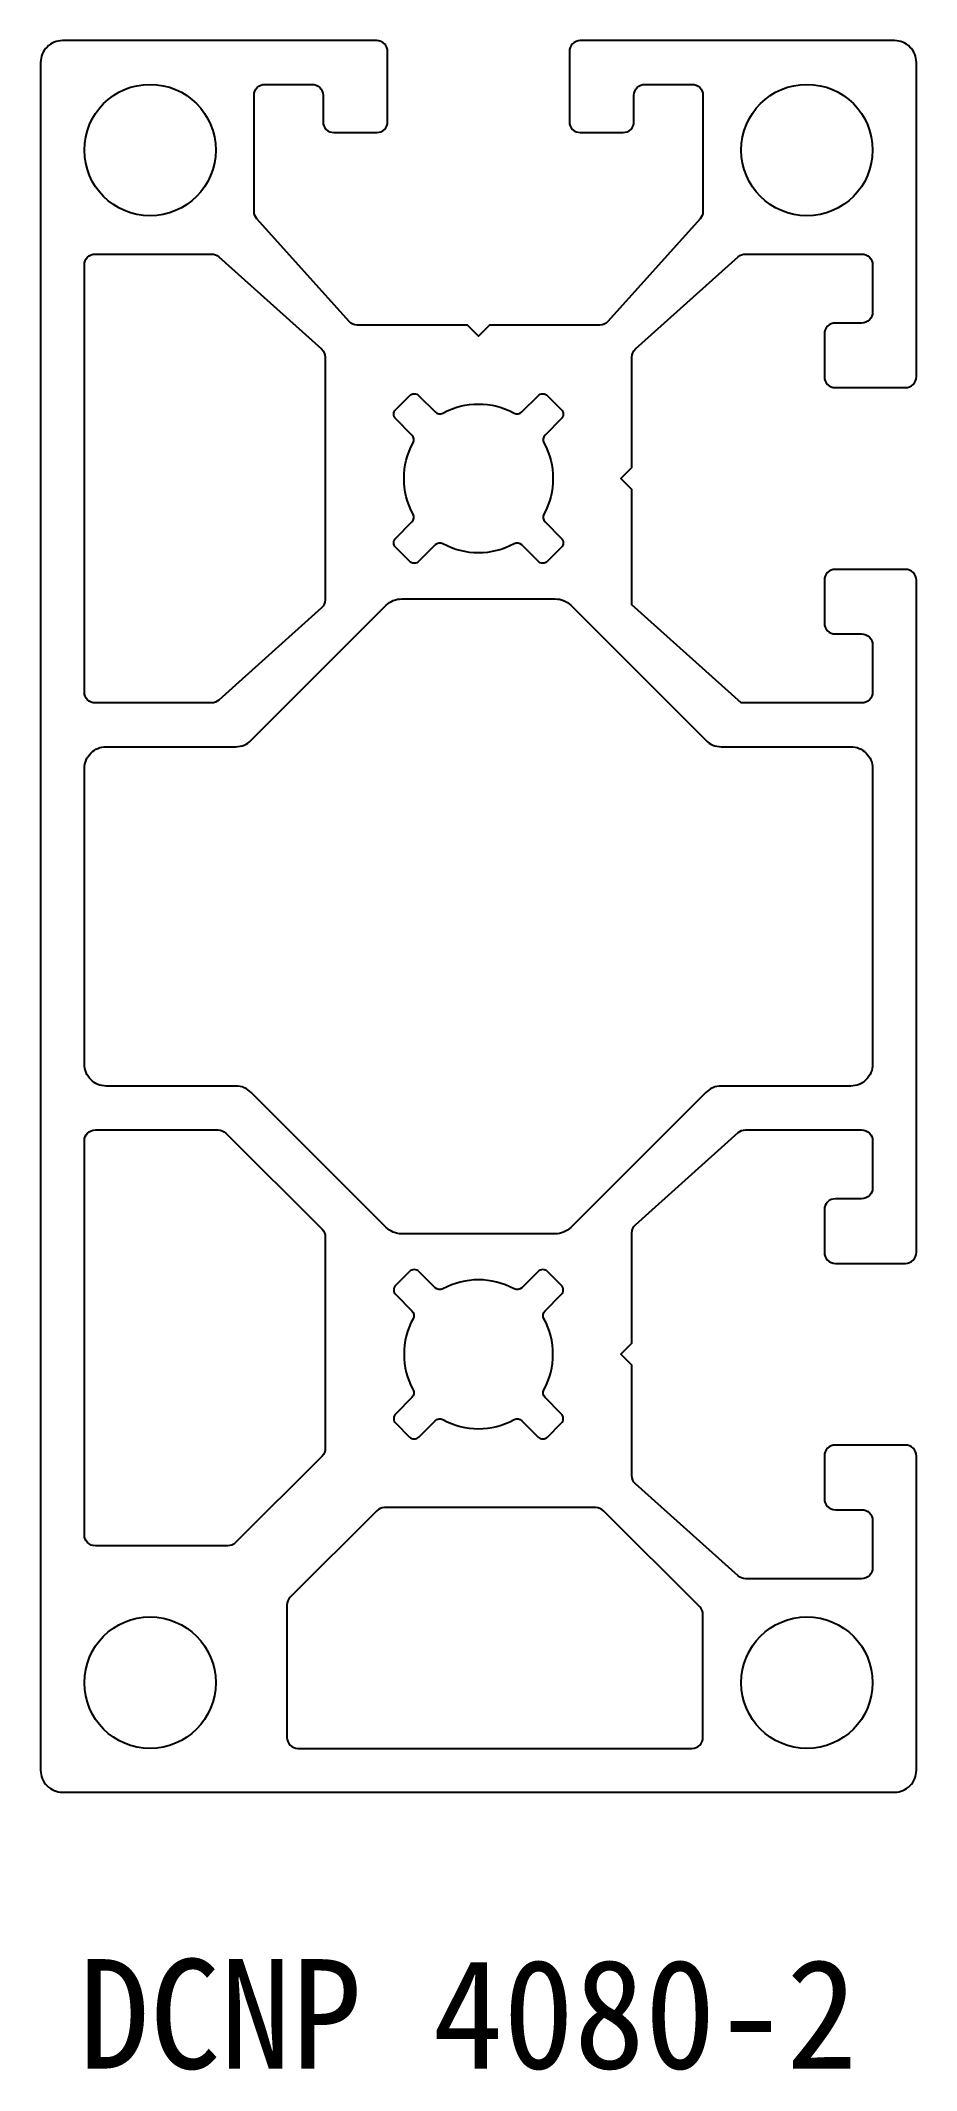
# Model space of a CAD drawing. Extents: x 2157 to 12417, y 247 to 1676.
# Drawn here: x 8821.1 to 8861.1, y 1503.3 to 1596.1 of the extents above; entities that cross this region are included whole.
import ezdxf

# ---------------------------------------------------------------- set-up
doc = ezdxf.new("R2010")
doc.units = 0
doc.header["$LTSCALE"] = 8
doc.layers.add('3', color=3, linetype='CONTINUOUS')
doc.layers.add('AM_0', color=7, linetype='CONTINUOUS', lineweight=30)
doc.styles.add('궁서체', font='')
doc.styles.get('궁서체').set_extended_font_data('GungsuhChe')

msp = doc.modelspace()

# ---------------------------------------------------------------- texts
at = {"layer": 'AM_0', "color": 7, "style": '궁서체'}
msp.add_text('DCNP 4080-2', height=5, dxfattribs=at).set_placement((8822.873, 1503.431))

# ---------------------------------------------------------------- linework, layer by layer
at = {"layer": '3', "color": 7, "lineweight": -3}
for points in [[(8856.928, 1571.408), (8856.928, 1569.458, 0.414214), (8857.428, 1568.958), (8858.628, 1568.958, -0.414214), (8859.128, 1568.458), (8859.128, 1566.308, -0.414214), (8858.628, 1565.808), (8853.128, 1565.808), (8848.128, 1570.293), (8848.128, 1575.558), (8847.628, 1576.058), (8848.128, 1576.558), (8848.128, 1581.6, -0.213051), (8848.294, 1581.972), (8852.985, 1586.18, -0.18485), (8853.319, 1586.308), (8858.628, 1586.308, -0.414214), (8859.128, 1585.808), (8859.128, 1583.658, -0.414214), (8858.628, 1583.158), (8857.428, 1583.158, 0.414214), (8856.928, 1582.658), (8856.928, 1580.708, 0.414214), (8857.428, 1580.208), (8860.628, 1580.208, 0.414214), (8861.128, 1580.708), (8861.128, 1595.058, 0.414214), (8860.128, 1596.058), (8845.778, 1596.058, 0.414214), (8845.278, 1595.558), (8845.278, 1592.358, 0.414214), (8845.778, 1591.858), (8847.728, 1591.858, 0.414214), (8848.228, 1592.358), (8848.228, 1593.558, -0.414214), (8848.728, 1594.058), (8850.878, 1594.058, -0.414214), (8851.378, 1593.558), (8851.378, 1588.249, -0.18485), (8851.25, 1587.915), (8847.042, 1583.224, -0.213051), (8846.67, 1583.058), (8841.628, 1583.058), (8841.128, 1582.558), (8840.628, 1583.058), (8835.586, 1583.058, -0.213051), (8835.214, 1583.224), (8831.006, 1587.915, -0.18485), (8830.878, 1588.249), (8830.878, 1593.558, -0.414214), (8831.378, 1594.058), (8833.528, 1594.058, -0.414214), (8834.028, 1593.558), (8834.028, 1592.358, 0.414214), (8834.528, 1591.858), (8836.478, 1591.858, 0.414214), (8836.978, 1592.358), (8836.978, 1595.558, 0.414214), (8836.478, 1596.058), (8822.128, 1596.058, 0.414214), (8821.128, 1595.058), (8821.128, 1517.058, 0.414214), (8822.128, 1516.058), (8860.128, 1516.058, 0.414214), (8861.128, 1517.058), (8861.128, 1531.408, 0.414214), (8860.628, 1531.908), (8857.428, 1531.908, 0.414214), (8856.928, 1531.408), (8856.928, 1529.458, 0.414214), (8857.428, 1528.958), (8858.628, 1528.958, -0.414214), (8859.128, 1528.458), (8859.128, 1526.308, -0.414214), (8858.628, 1525.808), (8853.319, 1525.808, -0.18485), (8852.985, 1525.935), (8848.294, 1530.144, -0.213051), (8848.128, 1530.516), (8848.128, 1535.558), (8847.628, 1536.058), (8848.128, 1536.558), (8848.128, 1541.6, -0.213051), (8848.294, 1541.972), (8852.985, 1546.18, -0.18485), (8853.319, 1546.308), (8858.628, 1546.308, -0.414214), (8859.128, 1545.808), (8859.128, 1543.658, -0.414214), (8858.628, 1543.158), (8857.428, 1543.158, 0.414214), (8856.928, 1542.658), (8856.928, 1540.708, 0.414214), (8857.428, 1540.208), (8860.628, 1540.208, 0.414214), (8861.128, 1540.708), (8861.128, 1571.408, 0.414214), (8860.628, 1571.908), (8857.428, 1571.908, 0.414214)], [(8823.128, 1566.308), (8823.128, 1585.808, -0.414214), (8823.628, 1586.308), (8828.937, 1586.308, -0.18485), (8829.27, 1586.18), (8833.962, 1581.972, -0.213051), (8834.128, 1581.6), (8834.128, 1576.058), (8834.128, 1570.516, -0.213051), (8833.962, 1570.144), (8829.27, 1565.935, -0.18485), (8828.937, 1565.808), (8823.628, 1565.808, -0.414214)], [(8859.128, 1556.058), (8859.128, 1549.308, -0.414214), (8858.128, 1548.308), (8852.214, 1548.308, 0.198912), (8851.507, 1548.015), (8845.342, 1541.851, -0.198912), (8844.635, 1541.558), (8837.621, 1541.558, -0.198912), (8836.913, 1541.851), (8830.749, 1548.015, 0.198912), (8830.042, 1548.308), (8824.128, 1548.308, -0.414214), (8823.128, 1549.308), (8823.128, 1556.058), (8823.128, 1562.808, -0.414214), (8824.128, 1563.808), (8830.042, 1563.808, 0.198912), (8830.749, 1564.101), (8836.913, 1570.265, -0.198912), (8837.621, 1570.558), (8844.635, 1570.558, -0.198912), (8845.342, 1570.265), (8851.507, 1564.101, 0.198912), (8852.214, 1563.808), (8858.128, 1563.808, -0.414214), (8859.128, 1562.808)], [(8823.628, 1527.308, -0.414214), (8823.128, 1527.808), (8823.128, 1545.808, -0.414214), (8823.628, 1546.308), (8829.234, 1546.308, -0.198912), (8829.587, 1546.161), (8833.981, 1541.767, -0.198912), (8834.128, 1541.414), (8834.128, 1531.762, -0.198912), (8833.981, 1531.409), (8830.027, 1527.454, -0.198912), (8829.673, 1527.308)], [(8832.378, 1524.603), (8832.378, 1518.558, 0.414214), (8832.878, 1518.058), (8850.878, 1518.058, 0.414214), (8851.378, 1518.558), (8851.378, 1524.164, 0.198912), (8851.231, 1524.517), (8846.837, 1528.911, 0.198912), (8846.484, 1529.058), (8836.833, 1529.058, 0.198912), (8836.479, 1528.911), (8832.524, 1524.956, 0.198912)]]:
    msp.add_lwpolyline(points, format="xyb", close=True, dxfattribs=at)
at = {"layer": '3', "color": 7}
for points in [[(8838.141, 1577.683, 0.33241), (8838.09, 1578.038), (8837.346, 1578.782, -0.414214), (8837.346, 1579.206), (8837.98, 1579.839, -0.414214), (8838.404, 1579.839), (8839.148, 1579.096, 0.33241), (8839.503, 1579.044, -0.254426), (8842.753, 1579.044, 0.33241), (8843.108, 1579.096), (8843.852, 1579.839, -0.414214), (8844.276, 1579.839), (8844.909, 1579.206, -0.414214), (8844.909, 1578.782), (8844.166, 1578.038, 0.33241), (8844.115, 1577.683, -0.254426), (8844.115, 1574.433, 0.33241), (8844.166, 1574.077), (8844.909, 1573.334, -0.414214), (8844.909, 1572.909), (8844.276, 1572.276, -0.414214), (8843.852, 1572.276), (8843.108, 1573.02, 0.33241), (8842.753, 1573.071, -0.254426), (8839.503, 1573.071, 0.33241), (8839.148, 1573.02), (8838.404, 1572.276, -0.414214), (8837.98, 1572.276), (8837.346, 1572.909, -0.414214), (8837.346, 1573.334), (8838.09, 1574.077, 0.33241), (8838.141, 1574.433, -0.254426)], [(8838.141, 1534.433, -0.33241), (8838.09, 1534.077), (8837.346, 1533.334, 0.414214), (8837.346, 1532.909), (8837.98, 1532.276, 0.414214), (8838.404, 1532.276), (8839.148, 1533.02, -0.33241), (8839.503, 1533.071, 0.254426), (8842.753, 1533.071, -0.33241), (8843.108, 1533.02), (8843.852, 1532.276, 0.414214), (8844.276, 1532.276), (8844.909, 1532.909, 0.414214), (8844.909, 1533.334), (8844.166, 1534.077, -0.33241), (8844.115, 1534.433, 0.254426), (8844.115, 1537.683, -0.33241), (8844.166, 1538.038), (8844.909, 1538.782, 0.414214), (8844.909, 1539.206), (8844.276, 1539.839, 0.414214), (8843.852, 1539.839), (8843.108, 1539.096, -0.33241), (8842.753, 1539.044, 0.254426), (8839.503, 1539.044, -0.33241), (8839.148, 1539.096), (8838.404, 1539.839, 0.414214), (8837.98, 1539.839), (8837.346, 1539.206, 0.414214), (8837.346, 1538.782), (8838.09, 1538.038, -0.33241), (8838.141, 1537.683, 0.254426)]]:
    msp.add_lwpolyline(points, format="xyb", close=True, dxfattribs=at)
at = {"layer": '3', "color": 7, "lineweight": -3}
for centre in [(8826.128, 1591.058), (8856.128, 1591.058), (8826.128, 1521.058), (8856.128, 1521.058)]:
    msp.add_circle(centre, 3, dxfattribs=at)

msp.set_redraw_order([(e.dxf.handle, doc.entitydb.next_handle()) for e in msp.query("TEXT MTEXT ATTDEF DIMENSION ARC_DIMENSION")])  # texts and dimensions are drawn at this point

doc.saveas('drawing.dxf')
